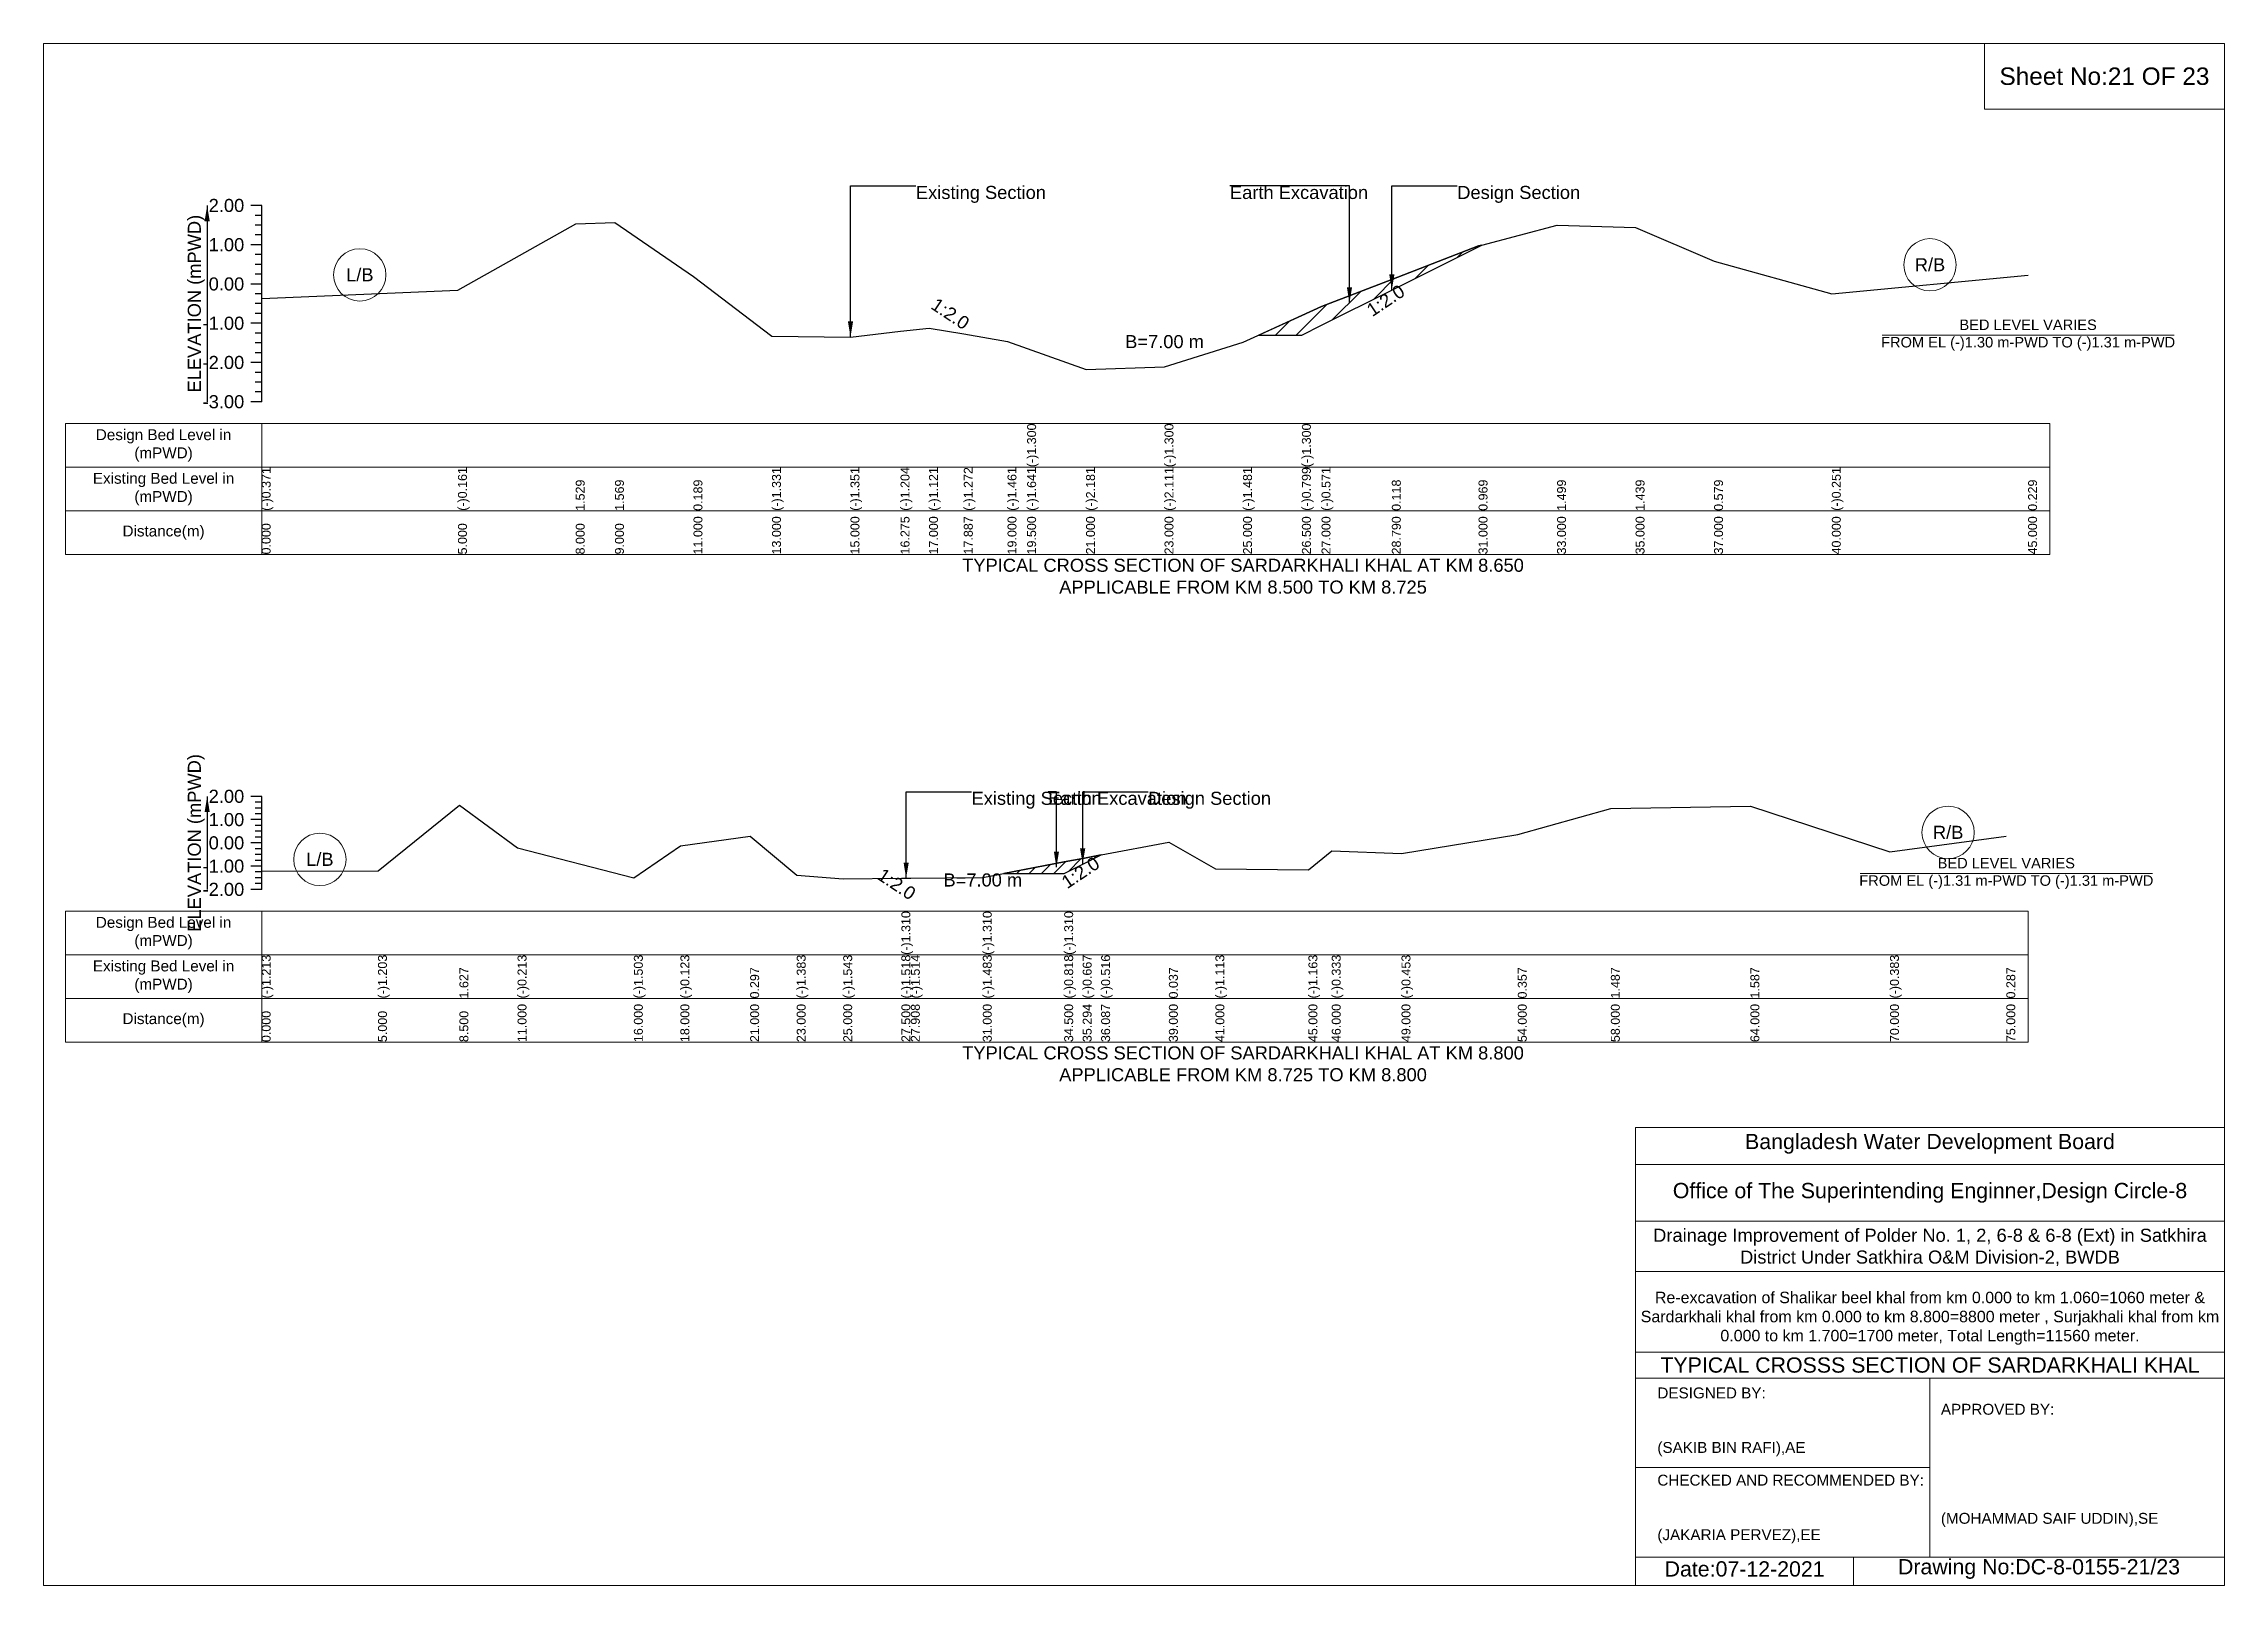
# Model space of a CAD drawing. Header units: inches. Extents: x 93000 to 506000, y -4242 to 0.
# Drawn here: x 300000 to 306000, y -4242 to 0 of the extents above; entities that cross this region are included whole.
import ezdxf

# ---------------------------------------------------------------- set-up
doc = ezdxf.new("R2010")
doc.units = ezdxf.units.IN
doc.header["$LTSCALE"] = 7
doc.header["$MEASUREMENT"] = 0
for name, color, linetype, lineweight in [('Cross section Data Border', 7, 'Continuous', 9), ('Cross Section Labels', 7, 'Continuous', 9), ('Existing_Bed_Level for Xsection', 7, 'Continuous', 25)]:
    doc.layers.add(name, color=color, linetype=linetype, lineweight=lineweight)
doc.styles.get("Standard").update_dxf_attribs({"font": 'arial.ttf'})
doc.dimstyles.get("Standard").update_dxf_attribs({"dimtxt": 0.18, "dimasz": 0.18, "dimexe": 0.18, "dimexo": 0.0625, "dimgap": 0.09, "dimtad": 0, "dimtih": 1, "dimtoh": 1, "dimdec": 4, "dimzin": 0, "dimdsep": 46, "dimtxsty": 'Standard', "dimcen": 0.09, "dimadec": 0, "dimazin": 0, "dimtfac": 1, "dimtdec": 4, "dimtofl": 0, "dimtmove": 0, "dimatfit": 3, "dimfxl": 1, "dimtolj": 1, "dimtzin": 0, "dimarcsym": 0})

msp = doc.modelspace()

# ---------------------------------------------------------------- texts
at = {"layer": 'Cross section Data Border', "char_height": 30, "width": 480, "attachment_point": 5}
for s, insert in [('Design Bed Level in (mPWD)', (300330, -1105.5)), ('Existing Bed Level in (mPWD)', (300330, -1225.5)), ('Distance(m)', (300330, -1345.5)), ('Design Bed Level in (mPWD)', (300330, -2447.2)), ('Existing Bed Level in (mPWD)', (300330, -2567.2)), ('Distance(m)', (300330, -2687.2))]:
    msp.add_mtext(s, dxfattribs=dict(at, insert=insert))
at = {"layer": 'Cross Section Labels'}
for s, insert, char_height, attachment_point in [('Sheet No:21 OF 23', (305670, -90), 48, 5), ('Existing Section', (302400, -391.5), 36, 1), ('Earth Excavation', (303264, -391.5), 36, 1), ('Design Section', (303889.4, -391.5), 36, 1), ('R/B', (305190, -608.6), 36, 5), ('L/B', (300870, -636.2), 36, 5), ('BED LEVEL VARIES ^JFROM EL (-)1.30 m-PWD TO (-)1.31 m-PWD', (305460, -801.9), 28.8, 5), ('B=7.00 m', (303084, -801.9), 36, 2), ('TYPICAL CROSS SECTION OF SARDARKHALI KHAL AT KM 8.650^JAPPLICABLE FROM KM 8.500 TO KM 8.725', (303300, -1465.5), 36, 5), ('Existing Section', (302553.1, -2058.4), 36, 1), ('Earth Excavation', (302764, -2058.4), 36, 1), ('Design Section', (303038.8, -2058.4), 36, 1), ('R/B', (305240, -2170.3), 36, 5), ('L/B', (300760, -2244.6), 36, 5), ('BED LEVEL VARIES ^JFROM EL (-)1.31 m-PWD TO (-)1.31 m-PWD', (305400, -2283.1), 28.8, 5), ('B=7.00 m', (302584, -2283.1), 36, 2), ('TYPICAL CROSS SECTION OF SARDARKHALI KHAL AT KM 8.800^JAPPLICABLE FROM KM 8.725 TO KM 8.800', (303300, -2807.2), 36, 5), ('Bangladesh Water Development Board', (305190, -3027), 42, 5), ('Office of The Superintending Enginner,Design Circle-8', (305190, -3162), 42, 5)]:
    msp.add_mtext(s, dxfattribs=dict(at, insert=insert, char_height=char_height, attachment_point=attachment_point))
at = {"layer": 'Cross Section Labels', "char_height": 36, "attachment_point": 2}
for insert, rotation in [((302504.8, -728.3), 326.30993), ((303682.4, -691.7), 33.69007), ((302357.1, -2297.6), 326.30993), ((302842.8, -2265.7), 33.69007)]:
    msp.add_mtext('1:2.0', dxfattribs=dict(at, insert=insert, rotation=rotation))
at = {"layer": 'Cross Section Labels'}
for s, insert, char_height, width, attachment_point in [('Drainage Improvement of Polder No. 1, 2, 6-8 & 6-8 (Ext) in Satkhira District Under Satkhira O&M Division-2, BWDB', (305190, -3312), 36, 1680, 5), ('Re-excavation of Shalikar beel khal from km 0.000 to km 1.060=1060 meter & Sardarkhali khal from km 0.000 to km 8.800=8800 meter , Surjakhali khal from km 0.000 to km 1.700=1700 meter, Total Length=11560 meter.', (305190, -3507), 31.4683, 1620, 5), ('TYPICAL CROSSS SECTION OF SARDARKHALI KHAL', (305190, -3636), 42, 1680, 5), ('DESIGNED BY:^J^J^J(SAKIB BIN RAFI),AE', (304440, -3792), 30, 840, 4), ('APPROVED BY:^J^J^J^J^J^J(MOHAMMAD SAIF UDDIN),SE', (305220, -3912), 30, 840, 4), ('CHECKED AND RECOMMENDED BY:^J^J^J(JAKARIA PERVEZ),EE', (304440, -4032), 30, 840, 4), ('Date:07-12-2021', (304680, -4197), 42, 840, 5), ('Drawing No:DC-8-0155-21/23', (305490, -4197), 42, 1320, 5)]:
    msp.add_mtext(s, dxfattribs=dict(at, insert=insert, char_height=char_height, width=width, attachment_point=attachment_point))
at = {"layer": 'Existing_Bed_Level for Xsection', "rotation": 90}
for s, insert, char_height, attachment_point in [('ELEVATION (mPWD)', (300420, -715.5), 36, 5), ('(-)1.300', (302706, -1165.5), 24.6, 1), ('(-)1.300', (303084, -1165.5), 24.6, 1), ('(-)1.300', (303462, -1165.5), 24.6, 1), ('(-)0.371', (300600, -1285.5), 24.6, 1), ('(-)0.161', (301140, -1285.5), 24.6, 1), ('(-)1.331', (302004, -1285.5), 24.6, 1), ('(-)1.351', (302220, -1285.5), 24.6, 1), ('(-)1.204', (302357.7, -1285.5), 24.6, 1), ('(-)1.121', (302436, -1285.5), 24.6, 1), ('(-)1.272', (302531.8, -1285.5), 24.6, 1), ('(-)1.461', (302652, -1285.5), 24.6, 1), ('(-)1.641', (302706, -1285.5), 24.6, 1), ('(-)2.181', (302868, -1285.5), 24.6, 1), ('(-)2.111', (303084, -1285.5), 24.6, 1), ('(-)1.481', (303300, -1285.5), 24.6, 1), ('(-)0.799', (303462, -1285.5), 24.6, 1), ('(-)0.571', (303516, -1285.5), 24.6, 1), ('(-)0.251', (304920, -1285.5), 24.6, 1), ('1.529', (301464, -1285.5), 24.6, 1), ('1.569', (301572, -1285.5), 24.6, 1), ('0.189', (301788, -1285.5), 24.6, 1), ('0.118', (303709.4, -1285.5), 24.6, 1), ('0.969', (303948, -1285.5), 24.6, 1), ('1.499', (304164, -1285.5), 24.6, 1), ('1.439', (304380, -1285.5), 24.6, 1), ('0.579', (304596, -1285.5), 24.6, 1), ('0.229', (305460, -1285.5), 24.6, 1), ('11.000', (301788, -1405.5), 24.6, 1), ('13.000', (302004, -1405.5), 24.6, 1), ('15.000', (302220, -1405.5), 24.6, 1), ('16.275', (302357.7, -1405.5), 24.6, 1), ('17.000', (302436, -1405.5), 24.6, 1), ('17.887', (302531.8, -1405.5), 24.6, 1), ('19.000', (302652, -1405.5), 24.6, 1), ('19.500', (302706, -1405.5), 24.6, 1), ('21.000', (302868, -1405.5), 24.6, 1), ('23.000', (303084, -1405.5), 24.6, 1), ('25.000', (303300, -1405.5), 24.6, 1), ('26.500', (303462, -1405.5), 24.6, 1), ('27.000', (303516, -1405.5), 24.6, 1), ('28.790', (303709.4, -1405.5), 24.6, 1), ('31.000', (303948, -1405.5), 24.6, 1), ('33.000', (304164, -1405.5), 24.6, 1), ('35.000', (304380, -1405.5), 24.6, 1), ('37.000', (304596, -1405.5), 24.6, 1), ('40.000', (304920, -1405.5), 24.6, 1), ('45.000', (305460, -1405.5), 24.6, 1), ('0.000', (300600, -1405.5), 24.6, 1), ('5.000', (301140, -1405.5), 24.6, 1), ('8.000', (301464, -1405.5), 24.6, 1), ('9.000', (301572, -1405.5), 24.6, 1), ('ELEVATION (mPWD)', (300420, -2199.2), 36, 5), ('(-)1.310', (302360, -2507.2), 24.6, 1), ('(-)1.310', (302584, -2507.2), 24.6, 1), ('(-)1.310', (302808, -2507.2), 24.6, 1), ('(-)1.213', (300600, -2627.2), 24.6, 1), ('(-)1.203', (300920, -2627.2), 24.6, 1), ('(-)0.213', (301304, -2627.2), 24.6, 1), ('(-)1.503', (301624, -2627.2), 24.6, 1), ('(-)0.123', (301752, -2627.2), 24.6, 1), ('(-)1.383', (302072, -2627.2), 24.6, 1), ('(-)1.543', (302200, -2627.2), 24.6, 1), ('(-)1.518', (302360, -2627.2), 24.6, 1), ('(-)1.514', (302386.1, -2627.2), 24.6, 1), ('(-)1.483', (302584, -2627.2), 24.6, 1), ('(-)0.818', (302808, -2627.2), 24.6, 1), ('(-)0.667', (302858.8, -2627.2), 24.6, 1), ('(-)0.516', (302909.6, -2627.2), 24.6, 1), ('(-)1.113', (303224, -2627.2), 24.6, 1), ('(-)1.163', (303480, -2627.2), 24.6, 1), ('(-)0.333', (303544, -2627.2), 24.6, 1), ('(-)0.453', (303736, -2627.2), 24.6, 1), ('(-)0.383', (305080, -2627.2), 24.6, 1), ('1.627', (301144, -2627.2), 24.6, 1), ('0.297', (301944, -2627.2), 24.6, 1), ('0.037', (303096, -2627.2), 24.6, 1), ('0.357', (304056, -2627.2), 24.6, 1), ('1.487', (304312, -2627.2), 24.6, 1), ('1.587', (304696, -2627.2), 24.6, 1), ('0.287', (305400, -2627.2), 24.6, 1), ('0.000', (300600, -2747.2), 24.6, 1), ('5.000', (300920, -2747.2), 24.6, 1), ('8.500', (301144, -2747.2), 24.6, 1), ('11.000', (301304, -2747.2), 24.6, 1), ('16.000', (301624, -2747.2), 24.6, 1), ('18.000', (301752, -2747.2), 24.6, 1), ('21.000', (301944, -2747.2), 24.6, 1), ('23.000', (302072, -2747.2), 24.6, 1), ('25.000', (302200, -2747.2), 24.6, 1), ('27.500', (302360, -2747.2), 24.6, 1), ('27.908', (302386.1, -2747.2), 24.6, 1), ('31.000', (302584, -2747.2), 24.6, 1), ('34.500', (302808, -2747.2), 24.6, 1), ('35.294', (302858.8, -2747.2), 24.6, 1), ('36.087', (302909.6, -2747.2), 24.6, 1), ('39.000', (303096, -2747.2), 24.6, 1), ('41.000', (303224, -2747.2), 24.6, 1), ('45.000', (303480, -2747.2), 24.6, 1), ('46.000', (303544, -2747.2), 24.6, 1), ('49.000', (303736, -2747.2), 24.6, 1), ('54.000', (304056, -2747.2), 24.6, 1), ('58.000', (304312, -2747.2), 24.6, 1), ('64.000', (304696, -2747.2), 24.6, 1), ('70.000', (305080, -2747.2), 24.6, 1), ('75.000', (305400, -2747.2), 24.6, 1)]:
    msp.add_mtext(s, dxfattribs=dict(at, insert=insert, char_height=char_height, attachment_point=attachment_point))
at = {"layer": 'Existing_Bed_Level for Xsection', "char_height": 36, "attachment_point": 6}
for s, insert in [('2.00', (300552, -445.5)), ('1.00', (300552, -553.5)), ('0.00', (300552, -661.5)), ('-1.00', (300552, -769.5)), ('-2.00', (300552, -877.5)), ('-3.00', (300552, -985.5)), ('2.00', (300552, -2071.2)), ('1.00', (300552, -2135.2)), ('0.00', (300552, -2199.2)), ('-1.00', (300552, -2263.2)), ('-2.00', (300552, -2327.2))]:
    msp.add_mtext(s, dxfattribs=dict(at, insert=insert))

# ---------------------------------------------------------------- hatches: boundary and pattern name
at = {"layer": 'Existing_Bed_Level for Xsection'}
h = msp.add_hatch(dxfattribs=at)
h.set_pattern_fill('ANSI31', color=256, scale=324, style=0)
h.paths.add_polyline_path([(303343, -801.9), (303462, -801.9), (303516, -774.9), (303709.4, -678.2), (303948, -558.9), (303956.7, -554.5), (303948, -556.8), (303709.4, -648.7), (303516, -723.1), (303462, -747.7)])
h = msp.add_hatch(dxfattribs=at)
h.set_pattern_fill('ANSI31', color=256, scale=192, style=0)
h.paths.add_polyline_path([(302642.3, -2283.1), (302808, -2283.1), (302858.8, -2257.7), (302909.6, -2232.3), (302858.8, -2242), (302808, -2251.6)])

# ---------------------------------------------------------------- linework, layer by layer
at = {"layer": 'Cross section Data Border'}
for points in [[(300060, -1045.5), (305520, -1045.5), (305520, -1405.5), (300060, -1405.5)], [(300060, -2387.2), (305460, -2387.2), (305460, -2747.2), (300060, -2747.2)]]:
    msp.add_lwpolyline(points, close=True, dxfattribs=at)
for points in [[(300600, -1045.5), (300600, -1405.5)], [(300060, -1165.5), (305520, -1165.5)], [(300060, -1285.5), (305520, -1285.5)], [(300600, -2387.2), (300600, -2747.2)], [(300060, -2507.2), (305460, -2507.2)], [(300060, -2627.2), (305460, -2627.2)]]:
    msp.add_lwpolyline(points, dxfattribs=at)
at = {"layer": 'Cross Section Labels'}
for points in [[(300000, 0), (306000, 0), (306000, -4242), (300000, -4242)], [(305340, 0), (306000, 0), (306000, -180), (305340, -180)]]:
    msp.add_lwpolyline(points, close=True, dxfattribs=at)
for points in [[(305058.1, -801.9), (305861.9, -801.9)], [(304998.1, -2283.1), (305801.9, -2283.1)], [(304380, -4242), (304380, -2982), (306000, -2982)], [(304380, -3084), (306000, -3084)], [(304380, -3240), (306000, -3240)], [(304380, -3378), (306000, -3378)], [(304380, -3600), (306000, -3600)], [(304380, -3672), (306000, -3672)], [(305190, -3672), (305190, -4164)], [(304380, -3918), (305190, -3918)], [(304380, -4164), (306000, -4164)], [(304980, -4164), (304980, -4242)]]:
    msp.add_lwpolyline(points, dxfattribs=at)
for centre in [(305190, -608.6), (300870, -636.2), (305240, -2170.3), (300760, -2244.6)]:
    msp.add_circle(centre, 72, dxfattribs=at)
at = {"layer": 'Existing_Bed_Level for Xsection'}
for points in [[(300600, -445.5), (300570, -445.5)], [(300600, -472.5), (300582, -472.5)], [(300600, -985.5), (300600, -877.5), (300600, -769.5), (300600, -661.5), (300600, -553.5), (300600, -445.5)], [(300600, -499.5), (300582, -499.5)], [(300600, -526.5), (300582, -526.5)], [(300600, -701.5), (301140, -678.8), (301464, -496.3), (301572, -492), (301788, -641), (302004, -805.2), (302220, -807.4), (302357.7, -791.5), (302436, -782.5), (302531.8, -798.8), (302652, -819.2), (302706, -838.7), (302706, -838.7), (302868, -897), (303084, -889.4), (303084, -889.4), (303300, -821.4), (303462, -747.7), (303462, -747.7), (303516, -723.1), (303709.4, -648.7), (303948, -556.8), (303956.7, -554.5), (304164, -499.6), (304380, -506), (304596, -598.9), (304920, -688.6), (305460, -636.7)], [(300600, -553.5), (300570, -553.5)], [(300600, -580.5), (300582, -580.5)], [(300600, -607.5), (300582, -607.5)], [(300600, -634.5), (300582, -634.5)], [(300600, -661.5), (300570, -661.5)], [(300600, -688.5), (300582, -688.5)], [(300600, -715.5), (300582, -715.5)], [(300600, -769.5), (300570, -769.5)], [(300600, -742.5), (300582, -742.5)], [(300600, -796.5), (300582, -796.5)], [(300600, -823.5), (300582, -823.5)], [(300600, -877.5), (300570, -877.5)], [(300600, -850.5), (300582, -850.5)], [(300600, -904.5), (300582, -904.5)], [(300600, -931.5), (300582, -931.5)], [(300600, -958.5), (300582, -958.5)], [(300600, -985.5), (300570, -985.5)], [(300600, -2071.2), (300570, -2071.2)], [(300600, -2087.2), (300582, -2087.2)], [(300600, -2327.2), (300600, -2263.2), (300600, -2199.2), (300600, -2135.2), (300600, -2071.2)], [(300600, -2276.9), (300920, -2276.2), (301144, -2095.1), (301304, -2212.9), (301624, -2295.4), (301752, -2207.1), (301944, -2180.2), (302072, -2287.8), (302200, -2298), (302360, -2296.4), (302360, -2296.4), (302373.1, -2296.3), (302386.1, -2296.1), (302584, -2294.2), (302584, -2294.2), (302808, -2251.6), (302808, -2251.6), (302858.8, -2242), (302909.6, -2232.3), (303096, -2196.9), (303224, -2270.5), (303480, -2273.7), (303544, -2220.6), (303736, -2228.2), (304056, -2176.4), (304312, -2104.1), (304696, -2097.7), (305080, -2223.8), (305400, -2180.9)], [(300600, -2135.2), (300570, -2135.2)], [(300600, -2103.2), (300582, -2103.2)], [(300600, -2119.2), (300582, -2119.2)], [(300600, -2151.2), (300582, -2151.2)], [(300600, -2199.2), (300570, -2199.2)], [(300600, -2167.2), (300582, -2167.2)], [(300600, -2183.2), (300582, -2183.2)], [(300600, -2215.2), (300582, -2215.2)], [(300600, -2263.2), (300570, -2263.2)], [(300600, -2231.2), (300582, -2231.2)], [(300600, -2247.2), (300582, -2247.2)], [(300600, -2279.2), (300582, -2279.2)], [(300600, -2327.2), (300570, -2327.2)], [(300600, -2295.2), (300582, -2295.2)], [(300600, -2311.2), (300582, -2311.2)]]:
    msp.add_lwpolyline(points, dxfattribs=at)
for points in [[(303343, -801.9), (303462, -801.9), (303462, -801.9), (303516, -774.9), (303709.4, -678.2), (303948, -558.9), (303956.7, -554.5), (303948, -556.8), (303709.4, -648.7), (303516, -723.1), (303462, -747.7), (303462, -747.7)], [(302642.3, -2283.1), (302808, -2283.1), (302808, -2283.1), (302858.8, -2257.7), (302909.6, -2232.3), (302858.8, -2242), (302808, -2251.6), (302808, -2251.6)]]:
    msp.add_lwpolyline(points, close=True, dxfattribs=at)

msp.set_redraw_order([(e.dxf.handle, doc.entitydb.next_handle()) for e in msp.query("TEXT MTEXT ATTDEF DIMENSION ARC_DIMENSION")])  # texts and dimensions are drawn at this point

# ---------------------------------------------------------------- leaders
at = {"layer": 'Cross Section Labels', "annotation_type": 0, "has_hookline": 1}
for points, hookline_direction, text_width in [([(302220, -807.4), (302220, -391.5), (302399.9, -391.5)], 0, 350.4), ([(303592.8, -713.9), (303592.8, -391.5), (303264.1, -391.5)], 1, 372.7), ([(303709.4, -678.2), (303709.4, -391.5), (303889.3, -391.5)], 0, 330.9), ([(302373.1, -2296.3), (302373.1, -2058.4), (302553, -2058.4)], 0, 350.4), ([(302786.6, -2266.2), (302786.6, -2058.4), (302763.9, -2058.4)], 0, 372.7), ([(302858.8, -2257.7), (302858.8, -2058.4), (303038.7, -2058.4)], 0, 330.9)]:
    msp.add_leader(points, dimstyle='Standard', override={"dimasz": 43.2}, dxfattribs=dict(at, hookline_direction=hookline_direction, text_width=text_width))
at = {"layer": 'Existing_Bed_Level for Xsection'}
for points in [[(300450, -445.5), (300450, -985.5)], [(300450, -2071.2), (300450, -2327.2)]]:
    msp.add_leader(points, dimstyle='Standard', override={"dimasz": 43.2}, dxfattribs=at)

doc.saveas('drawing.dxf')
